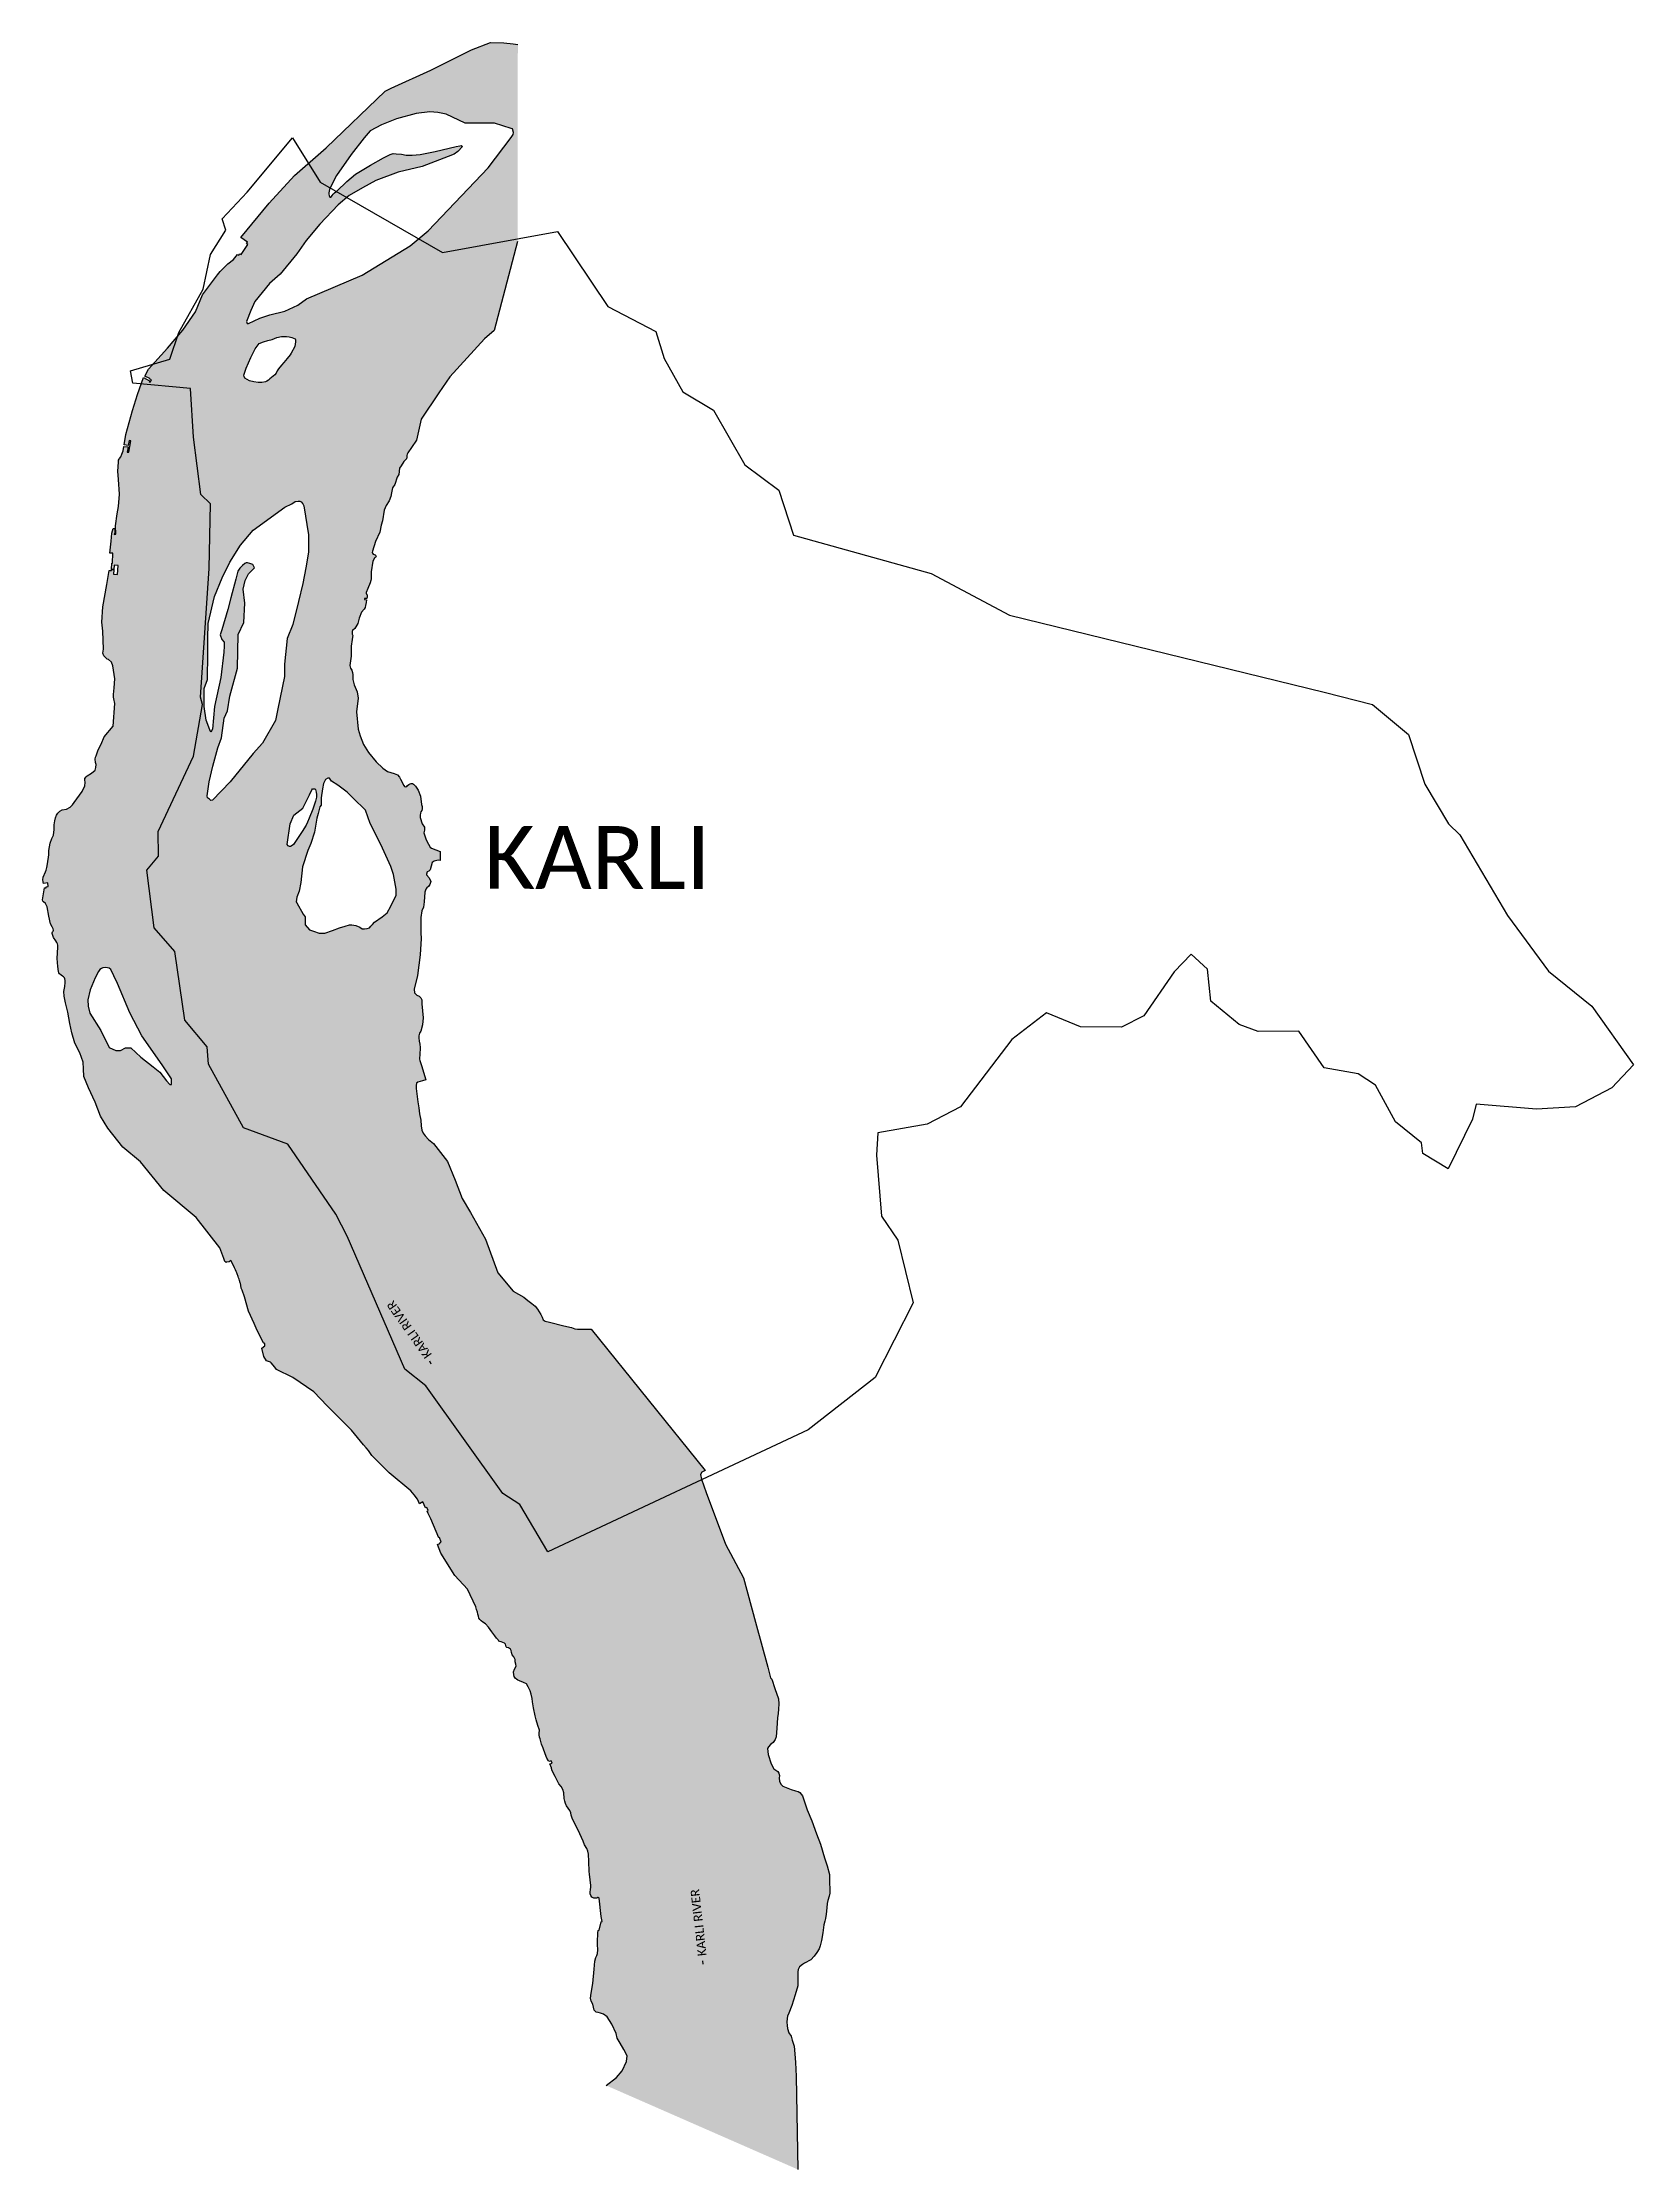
# Model space of a CAD drawing. Header units: metres. Extents: x 338404 to 342042, y 1765843 to 1770706.
import ezdxf

# ---------------------------------------------------------------- set-up
doc = ezdxf.new("R2010")
doc.units = ezdxf.units.M
doc.header["$MEASUREMENT"] = 0
for name, color, linetype in [('ARROW', 7, 'Continuous'), ('ddddd', 7, 'Continuous'), ('RIVER', 4, 'Continuous'), ('RIVER TEXT', 7, 'Continuous'), ('village', 3, 'Continuous')]:
    doc.layers.add(name, color=color, linetype=linetype)
doc.styles.get("Standard").update_dxf_attribs({"font": 'simplex.shx'})
doc.dimstyles.get("Standard").update_dxf_attribs({"dimtxt": 0.18, "dimasz": 0.18, "dimexe": 0.18, "dimexo": 0.0625, "dimgap": 0.09, "dimtad": 0, "dimtih": 1, "dimtoh": 1, "dimdec": 4, "dimzin": 0, "dimdsep": 46, "dimtxsty": 'Standard', "dimcen": 0.09, "dimadec": 0, "dimazin": 0, "dimtfac": 1, "dimtdec": 4, "dimtofl": 0, "dimtmove": 0, "dimatfit": 3, "dimfxl": 1, "dimtolj": 1, "dimtzin": 0, "dimarcsym": 0})

msp = doc.modelspace()

# ---------------------------------------------------------------- texts
at = {"layer": 'ddddd', "insert": (339414, 1768914.8), "char_height": 143.7, "attachment_point": 1, "rotation": 359.9793}
msp.add_mtext_dynamic_manual_height_columns('{\\fCalibri|b0|i0|c0|p34;KARLI}', width=1418, gutter_width=718.5, heights=[0], dxfattribs=at)
at = {"layer": 'RIVER TEXT', "char_height": 20, "attachment_point": 1}
for insert, rotation in [((339328.6, 1767624.5), 125.3561), ((339912.6, 1766244.3), 96.4563)]:
    msp.add_mtext_dynamic_manual_height_columns('\\pxqc;{\\fCalibri|b0|i0|c0|p34;KARLI RIVER }', width=325.832, gutter_width=1, heights=[0], dxfattribs=dict(at, insert=insert, rotation=rotation))

# ---------------------------------------------------------------- hatches: boundary and pattern name
at = {"layer": 'RIVER'}
h = msp.add_hatch(dxfattribs=at)
h.set_pattern_fill('DASH', color=256, scale=40)
h.paths.add_polyline_path([(339258.7, 1768314.8), (339258.4, 1768321.4), (339259.6, 1768326.5), (339262.7, 1768329), (339273.4, 1768332.1), (339280.8, 1768334.3), (339270.5, 1768367.2), (339266.9, 1768378.3), (339266.5, 1768381.4), (339267.4, 1768405.8), (339267.4, 1768408.4), (339267, 1768416.1), (339265.1, 1768422.7), (339264.7, 1768430.3), (339264.4, 1768435), (339266.5, 1768441), (339269, 1768445.7), (339273.2, 1768459.9), (339274.9, 1768476.4), (339271.8, 1768508.1), (339271.7, 1768517.1), (339269.4, 1768521.5), (339265.1, 1768525.6), (339259.9, 1768528.2), (339254.7, 1768533), (339254.1, 1768541.4), (339261.4, 1768572.8), (339267.5, 1768620), (339269.7, 1768657.2), (339269, 1768670.8), (339269, 1768705.5), (339271.4, 1768720.5), (339275.1, 1768729.1), (339277, 1768741.1), (339278.5, 1768763.2), (339280.5, 1768770.5), (339283.2, 1768773.7), (339286.5, 1768776.4), (339289.9, 1768781.3), (339292.3, 1768788.2), (339288.6, 1768796), (339282.1, 1768802.9), (339282.1, 1768804.8), (339283.9, 1768809.7), (339287.5, 1768811.8), (339290.5, 1768814.6), (339294.9, 1768831.2), (339299.8, 1768834.2), (339305.6, 1768836.1), (339309.5, 1768836.4), (339313.6, 1768835.8), (339313.7, 1768856.8), (339293.9, 1768863.8), (339290.3, 1768866), (339286.7, 1768873.2), (339281.7, 1768883), (339278.2, 1768892.4), (339276.4, 1768899.3), (339277.9, 1768905.5), (339277.3, 1768911.7), (339272.1, 1768919.8), (339267.9, 1768934.1), (339267.6, 1768939.7), (339268.5, 1768946.2), (339271.8, 1768950), (339272.3, 1768954.2), (339272.2, 1768959.1), (339270.9, 1768963.8), (339268.4, 1768983.2), (339263.1, 1768996.9), (339256.7, 1769005.7), (339255.1, 1769008.3), (339252.8, 1769010.2), (339250.3, 1769011.7), (339247.5, 1769011.7), (339245, 1769011.5), (339241.7, 1769009.7), (339238.5, 1769007.2), (339236.9, 1769004.7), (339234.7, 1769004.5), (339232.1, 1769005.4), (339230.4, 1769007), (339222.7, 1769021.7), (339220.4, 1769026.7), (339215.8, 1769031.5), (339208.3, 1769034.4), (339193.4, 1769039.5), (339182.2, 1769047.2), (339167, 1769061.7), (339149.5, 1769082.8), (339138.1, 1769101), (339130.7, 1769120.9), (339125.9, 1769136.3), (339122.5, 1769175.9), (339126, 1769207.3), (339123.9, 1769221.8), (339116.9, 1769237.8), (339113.5, 1769250), (339113.5, 1769260.3), (339112.7, 1769265.6), (339111.4, 1769270.7), (339108.5, 1769276), (339107, 1769282), (339110, 1769302.8), (339109.8, 1769326.3), (339112.4, 1769341.1), (339113.3, 1769346.2), (339113.5, 1769350.3), (339112.5, 1769353.3), (339111.9, 1769358.8), (339113.2, 1769361.6), (339118.5, 1769366.4), (339125.1, 1769378.1), (339128.2, 1769389.8), (339133.5, 1769404), (339139.4, 1769410.3), (339142, 1769414.3), (339142.5, 1769418.9), (339144.3, 1769425.7), (339144.9, 1769431.9), (339140.5, 1769432.5), (339140.8, 1769435.2), (339145.8, 1769434.7), (339146.8, 1769437.9), (339146.9, 1769441.7), (339146.2, 1769443.6), (339143.9, 1769446), (339144.5, 1769448.7), (339148.2, 1769458), (339153.1, 1769470.8), (339155.1, 1769475.8), (339155.6, 1769479.6), (339155.4, 1769483.3), (339155.4, 1769496.2), (339159.6, 1769520), (339163.6, 1769527.1), (339165.7, 1769528.5), (339166.5, 1769530.2), (339166.9, 1769531.7), (339166.6, 1769533.4), (339165.1, 1769534.9), (339160.9, 1769535.5), (339158.2, 1769539.4), (339158.7, 1769543.4), (339165.7, 1769565.2), (339175.8, 1769586.9), (339178.9, 1769602.6), (339181.5, 1769612.3), (339185.3, 1769636.6), (339189.9, 1769647.7), (339196.9, 1769658.5), (339200.7, 1769668), (339202.4, 1769676.7), (339204.3, 1769687.6), (339209.5, 1769695.8), (339215.1, 1769712), (339218.6, 1769718.6), (339220.8, 1769733.2), (339224.1, 1769738.4), (339230.6, 1769748.2), (339234.2, 1769751.7), (339236.4, 1769754), (339237.2, 1769757.9), (339237.2, 1769764.3), (339239.5, 1769767.7), (339247.8, 1769780.1), (339259.4, 1769796.6), (339270.2, 1769844.7), (339310.7, 1769905.2), (339335.6, 1769942.1), (339414.6, 1770028.9), (339436.6, 1770047.4), (339490.4, 1770251), (339491.1, 1770701.6), (339480.2, 1770703.1), (339458.9, 1770705.4), (339428.7, 1770706.2), (339385, 1770689.3), (339292, 1770643.3), (339201.2, 1770601.7), (339188, 1770595), (339052.4, 1770465.6), (338980.6, 1770402.5), (338922.6, 1770339.2), (338857.5, 1770260.6), (338872.8, 1770249.4), (338870.8, 1770246.3), (338873.6, 1770244), (338858.5, 1770221.3), (338855, 1770223.3), (338853.2, 1770220), (338849.9, 1770221.8), (338841.1, 1770210), (338827.7, 1770200), (338817.9, 1770190.3), (338810.6, 1770182.9), (338804.2, 1770174.9), (338770.1, 1770129.5), (338754.2, 1770090.2), (338725.2, 1770048.7), (338689.8, 1770007.2), (338646.7, 1769959), (338638.3, 1769943.6), (338649.3, 1769937.9), (338649, 1769937.2), (338653.1, 1769935), (338650.4, 1769929.8), (338648.2, 1769930.9), (338649, 1769932.9), (338635.3, 1769940.3), (338621.1, 1769901.6), (338609.5, 1769864.6), (338594.6, 1769809.6), (338590.6, 1769786.3), (338600.2, 1769785.1), (338602.2, 1769796.4), (338605.8, 1769795.8), (338601.6, 1769769.7), (338598, 1769769.9), (338598.5, 1769773.6), (338599.7, 1769781.6), (338589.9, 1769782.7), (338588.3, 1769772.4), (338585.7, 1769764.9), (338583.2, 1769758.7), (338580.4, 1769754.7), (338579.1, 1769753.2), (338578, 1769751.2), (338577.7, 1769749.1), (338577.7, 1769746.8), (338576, 1769725.8), (338577.8, 1769707), (338579.8, 1769673.4), (338577.8, 1769645.5), (338575, 1769628.5), (338570.8, 1769601.3), (338571.4, 1769581.7), (338568.2, 1769581.4), (338568, 1769583), (338569.6, 1769583.2), (338569.4, 1769595), (338565.9, 1769594.9), (338562.8, 1769584.1), (338560.9, 1769566.4), (338558.4, 1769538.8), (338564.7, 1769538.7), (338564.1, 1769516.1), (338562.4, 1769516.1), (338562, 1769501.9), (338567.2, 1769501.4), (338568, 1769511.4), (338576.9, 1769510.7), (338575.3, 1769489.6), (338566.2, 1769490.4), (338567, 1769500.6), (338561.7, 1769501), (338561.6, 1769499.2), (338556.8, 1769499.2), (338551.4, 1769467), (338542.4, 1769415.8), (338539.6, 1769380.8), (338542, 1769360.6), (338543.5, 1769319), (338542.2, 1769310.1), (338544, 1769303.9), (338550.4, 1769297.6), (338552.1, 1769296.4), (338554.9, 1769295.2), (338561.6, 1769289.2), (338564.9, 1769281.2), (338569.7, 1769250.9), (338567.8, 1769230.7), (338566.1, 1769215.6), (338566.1, 1769209.2), (338567, 1769205.7), (338569.4, 1769194.6), (338565.3, 1769142.8), (338545.3, 1769118.8), (338538.3, 1769101.8), (338531.4, 1769088.9), (338526.7, 1769074.9), (338525.5, 1769072.2), (338524.3, 1769067.3), (338525.2, 1769059.9), (338527, 1769055), (338526.4, 1769048.5), (338524.5, 1769042.6), (338516, 1769035.9), (338506, 1769029.4), (338503.6, 1769027.5), (338501.1, 1769023.5), (338500.6, 1769020.2), (338501.4, 1769014.3), (338500.8, 1769006.8), (338494.6, 1768993.8), (338476.6, 1768968.3), (338472.9, 1768963.2), (338467, 1768957.8), (338459, 1768953), (338449, 1768951.4), (338443.8, 1768948.4), (338439.2, 1768943.8), (338436.1, 1768939.6), (338433.5, 1768933.3), (338431.9, 1768926.5), (338430.9, 1768917.2), (338430.9, 1768906.4), (338429, 1768893.4), (338425.5, 1768886.2), (338421.9, 1768875.7), (338418.9, 1768858.5), (338418.9, 1768848.6), (338415.7, 1768828.3), (338414.3, 1768819.6), (338412.8, 1768814.1), (338410.9, 1768810.1), (338405.9, 1768798), (338404.6, 1768791.6), (338405.5, 1768787.3), (338406.3, 1768783.5), (338416.3, 1768784.5), (338417.1, 1768776.1), (338412.6, 1768775.8), (338412.8, 1768773.2), (338408.8, 1768773), (338408.2, 1768768.4), (338406.1, 1768759.3), (338404.1, 1768745.9), (338405, 1768743.2), (338406.6, 1768741.1), (338410.6, 1768737.5), (338414.5, 1768730), (338418.8, 1768708.4), (338422.4, 1768691.2), (338426.1, 1768684.5), (338428.1, 1768679.6), (338429.3, 1768676.4), (338428.3, 1768674.3), (338427, 1768672.7), (338426.4, 1768670.8), (338426.3, 1768668.6), (338429.1, 1768659.5), (338434.3, 1768652.3), (338436.8, 1768648.3), (338438.7, 1768645.6), (338439.2, 1768642), (338439.1, 1768637.3), (338437.6, 1768611.5), (338439.1, 1768593.7), (338440.8, 1768582.3), (338441.5, 1768578.8), (338443.2, 1768576.4), (338446.4, 1768574), (338450, 1768571.2), (338454, 1768568.3), (338455, 1768564.9), (338455.7, 1768561.7), (338455.6, 1768557), (338454.9, 1768547.4), (338453.1, 1768536.1), (338453.6, 1768525.9), (338456.3, 1768510.1), (338461.9, 1768488.7), (338466.2, 1768463.2), (338471.1, 1768441.6), (338478.2, 1768418.3), (338489.4, 1768395.9), (338497.2, 1768374.9), (338497.5, 1768359.8), (338498.4, 1768341.9), (338509.6, 1768316), (338524.6, 1768283.4), (338536.9, 1768251), (338553.2, 1768223.6), (338587.6, 1768180.7), (338627.9, 1768146.5), (338681.3, 1768081.2), (338755.1, 1768019.6), (338809.4, 1767950.2), (338818.4, 1767925.6), (338821.2, 1767918.7), (338823, 1767917.2), (338824.1, 1767917), (338825.1, 1767917.2), (338830.6, 1767918.5), (338834.7, 1767921), (338840.7, 1767910), (338843.4, 1767904.4), (338845.4, 1767900.2), (338847.1, 1767896), (338848.1, 1767893.2), (338849.1, 1767890.7), (338851.4, 1767884.6), (338853.5, 1767878.9), (338854.6, 1767875.3), (338856.1, 1767870.5), (338856.6, 1767868.3), (338857.4, 1767864.7), (338858.7, 1767857.8), (338859.6, 1767854.8), (338860.3, 1767853.2), (338866.3, 1767837.8), (338874.9, 1767805.5), (338888.1, 1767776.8), (338893, 1767766.6), (338905.3, 1767739.9), (338909.1, 1767733.3), (338912.4, 1767730.7), (338912.6, 1767726.4), (338905.6, 1767720.8), (338910.1, 1767701.8), (338916.5, 1767691.7), (338924.5, 1767689.1), (338927.2, 1767687.2), (338935.7, 1767677.5), (338939.2, 1767671.7), (338976.7, 1767653.4), (339024.8, 1767621.1), (339055, 1767589.1), (339110.9, 1767533.5), (339139.7, 1767498.2), (339144, 1767493.1), (339149.5, 1767486.9), (339157.4, 1767475.7), (339196.5, 1767435.8), (339246.3, 1767394.9), (339253.8, 1767385.7), (339261.4, 1767375.4), (339266.1, 1767365.2), (339273.8, 1767369.2), (339280, 1767355.7), (339282.8, 1767356.8), (339286, 1767349.7), (339283.5, 1767348.3), (339286.3, 1767342.7), (339291.8, 1767330.5), (339310.7, 1767287.1), (339311.9, 1767287.5), (339315.8, 1767276.8), (339312.5, 1767275.6), (339313, 1767273.9), (339307.5, 1767272.1), (339315.3, 1767252.3), (339346.7, 1767200.7), (339376, 1767169.6), (339394.8, 1767129.6), (339396.8, 1767123.2), (339398.5, 1767116.9), (339399.7, 1767112.6), (339400.8, 1767107.9), (339402.2, 1767103.5), (339404.5, 1767100), (339407.3, 1767097.1), (339410.9, 1767094.5), (339417.5, 1767090.2), (339424.3, 1767082.8), (339431.4, 1767071.9), (339438.4, 1767062.7), (339442.3, 1767058), (339445.9, 1767053.9), (339447.8, 1767051.1), (339450.1, 1767050), (339452.9, 1767049.5), (339456.7, 1767047.9), (339460.9, 1767046.5), (339462.6, 1767043.8), (339463.6, 1767040.6), (339464.2, 1767037.9), (339466.2, 1767036.7), (339471.7, 1767034.6), (339474.3, 1767032.3), (339475.7, 1767029.7), (339476.3, 1767025.1), (339478.2, 1767019.5), (339481.8, 1767014.7), (339484.7, 1767009.2), (339485.1, 1767003.9), (339486.2, 1766998.1), (339487, 1766993.8), (339483.8, 1766987.1), (339481.4, 1766980.7), (339481.6, 1766973.8), (339482.5, 1766969.8), (339485.6, 1766965.8), (339488.4, 1766963.7), (339491.3, 1766961.8), (339495.2, 1766959.8), (339504.1, 1766956.1), (339510.8, 1766952.9), (339514.6, 1766946.2), (339518.9, 1766937.3), (339521.9, 1766929.5), (339523.8, 1766919.7), (339524.9, 1766912.1), (339527, 1766898.3), (339530.7, 1766880.4), (339533, 1766871), (339537, 1766857.7), (339540.9, 1766846), (339539.7, 1766842), (339539.5, 1766836.8), (339540.3, 1766831), (339542.2, 1766827.5), (339545.3, 1766815.3), (339549.1, 1766806.1), (339553.3, 1766793.5), (339557.5, 1766783.5), (339562.6, 1766775.5), (339567.3, 1766777.4), (339569.6, 1766772), (339567.2, 1766771.2), (339564.5, 1766770.2), (339568.1, 1766761.1), (339568.1, 1766759.6), (339569.5, 1766754.6), (339576.4, 1766741.5), (339585.2, 1766724.7), (339590.3, 1766718.2), (339593.6, 1766711.5), (339595.9, 1766703.9), (339597.4, 1766690.7), (339598.3, 1766685.2), (339599.9, 1766679.8), (339602.3, 1766674.5), (339605.8, 1766669.1), (339610, 1766663.7), (339612.4, 1766658.3), (339613, 1766653.2), (339615.2, 1766645.9), (339622.1, 1766631.9), (339628.7, 1766618.8), (339640.4, 1766593.4), (339643.9, 1766584.9), (339649.1, 1766576.9), (339651.5, 1766570.8), (339652.7, 1766563.5), (339653.7, 1766546.7), (339654.3, 1766524.4), (339655.1, 1766517.8), (339658, 1766491.9), (339657.8, 1766487.6), (339656.9, 1766483.7), (339656.2, 1766476), (339656.2, 1766473), (339657.7, 1766469.2), (339660.6, 1766465.7), (339664.8, 1766463.3), (339671.6, 1766463.1), (339673, 1766464.7), (339675.5, 1766464.7), (339676.8, 1766463.3), (339681.5, 1766421.2), (339683.9, 1766409.7), (339682, 1766408.7), (339677.2, 1766390.2), (339674.5, 1766389.4), (339674.1, 1766383.8), (339673.3, 1766362.2), (339673.6, 1766357.3), (339674.3, 1766344.9), (339673.4, 1766337), (339671.5, 1766331.8), (339669.5, 1766327.4), (339667, 1766319.3), (339665.3, 1766301.1), (339662.6, 1766268.1), (339658.7, 1766245.8), (339657.1, 1766234.6), (339658.6, 1766227.9), (339662.2, 1766220.9), (339665.9, 1766207.3), (339670.3, 1766202.6), (339674.5, 1766201.4), (339679.9, 1766200.4), (339687, 1766197.6), (339695.3, 1766191.8), (339706.4, 1766174.8), (339715.8, 1766153.6), (339718.5, 1766143.3), (339724.9, 1766131.6), (339733.8, 1766117.3), (339740.9, 1766102.5), (339739.8, 1766090), (339729.5, 1766068.3), (339716.7, 1766053.2), (339692.8, 1766035), (340131.5, 1765842.8), (340127.9, 1766055.4), (340126.5, 1766072.2), (340125.9, 1766087.3), (340124.2, 1766106.9), (340122.8, 1766124.6), (340118.3, 1766138.6), (340116.2, 1766147.9), (340111.1, 1766155.4), (340107.5, 1766165.5), (340107, 1766171.7), (340106.5, 1766179.5), (340106.8, 1766188.1), (340107.5, 1766193.1), (340111, 1766199.9), (340117.8, 1766217.5), (340125.4, 1766242.3), (340131.7, 1766262.6), (340131.6, 1766278.4), (340131.1, 1766294.9), (340131.9, 1766300.3), (340135.5, 1766306), (340142.3, 1766311.4), (340146.7, 1766314.9), (340161.3, 1766322.4), (340168.9, 1766330.3), (340175.1, 1766338.7), (340180.3, 1766347.3), (340182.3, 1766354.3), (340185.5, 1766366.5), (340188.9, 1766384), (340190.6, 1766402.4), (340192.9, 1766410.7), (340194.7, 1766416.9), (340196.1, 1766426.4), (340197.4, 1766441.1), (340198.1, 1766451), (340199.7, 1766458.2), (340202.9, 1766467.5), (340204.3, 1766474.9), (340204.7, 1766485.4), (340204.1, 1766497.3), (340203.5, 1766517.5), (340198.6, 1766537.2), (340192.5, 1766555.7), (340183.4, 1766586.3), (340174.4, 1766610.2), (340163.7, 1766640), (340152.7, 1766665.5), (340146.8, 1766683.3), (340142, 1766697.5), (340136, 1766704.9), (340132.1, 1766706.8), (340125.7, 1766708.5), (340115.8, 1766711.9), (340108.3, 1766714.3), (340096.9, 1766719.5), (340092.3, 1766724.2), (340089.6, 1766730.9), (340089, 1766737.5), (340089.3, 1766743.4), (340087.9, 1766749.2), (340085.5, 1766753), (340080.7, 1766755.8), (340076.2, 1766758.9), (340070.5, 1766770.5), (340063.6, 1766791.5), (340062.3, 1766805), (340064.4, 1766808.9), (340069.2, 1766814.6), (340075.3, 1766819.1), (340079.8, 1766825.7), (340081.7, 1766832.2), (340083, 1766851.7), (340084.8, 1766875.3), (340086.1, 1766885.4), (340087, 1766895.6), (340087.8, 1766907.4), (340086.8, 1766918.8), (340079.1, 1766942.9), (340072.1, 1766964.2), (340068.5, 1766966.6), (340062.9, 1766991.3), (340034.4, 1767093.9), (340007.3, 1767195.5), (339966.1, 1767272.6), (339921.9, 1767390.7), (339911.2, 1767421.6), (339909.1, 1767431.8), (339912, 1767437), (339919.2, 1767441.3), (339659.1, 1767764.2), (339627.4, 1767764.5), (339621.4, 1767765.3), (339617.6, 1767766.7), (339614.1, 1767767.8), (339596.4, 1767771.8), (339563.6, 1767780.5), (339553.6, 1767782.7), (339549.2, 1767785.3), (339546.8, 1767791.3), (339544, 1767797.6), (339536, 1767810.3), (339530.5, 1767816.8), (339523.4, 1767823), (339513.9, 1767830), (339504.7, 1767837.7), (339480.7, 1767851.1), (339445.7, 1767892.8), (339417.2, 1767970.3), (339383.2, 1768030.9), (339363.4, 1768063.3), (339347.9, 1768104.7), (339329.9, 1768147.7), (339298.3, 1768188.6), (339286.8, 1768197.7), (339279.2, 1768206.4), (339274.9, 1768212), (339271.8, 1768219.1), (339270.3, 1768229), (339268.9, 1768242), (339266.1, 1768256.4), (339264.9, 1768270.4), (339262.7, 1768283.8)])
h.paths.add_polyline_path([(339050, 1768669.8), (339036.4, 1768669.8), (339023.7, 1768674.3), (339015, 1768677.3), (339004.7, 1768688.5), (339004.7, 1768706.8), (339000.1, 1768713), (338985.8, 1768739.2), (338984.4, 1768741.6), (338985.8, 1768752.2), (338990.8, 1768765.9), (338994.8, 1768785.9), (338998.9, 1768821.7), (339010.8, 1768858.8), (339017.9, 1768874.9), (339026, 1768900.5), (339031.2, 1768932.7), (339034.3, 1768943.6), (339038.6, 1768958.6), (339041.1, 1768962.7), (339041.1, 1768967.7), (339041.1, 1768979.5), (339044.4, 1768999.7), (339046.9, 1769011.7), (339051.2, 1769021.3), (339056.3, 1769024), (339060.4, 1769024), (339064.6, 1769017.3), (339079.3, 1769008.4), (339100.5, 1768991.9), (339114.3, 1768978), (339142.7, 1768950.8), (339153.1, 1768920.8), (339178, 1768872.7), (339200.9, 1768822.3), (339206.5, 1768803.9), (339213, 1768770.5), (339213, 1768756.1), (339208, 1768747.1), (339200.7, 1768731.7), (339192.1, 1768716.4), (339180.5, 1768707.1), (339163.5, 1768695.1), (339158.9, 1768689.5), (339155.1, 1768685.6), (339151.7, 1768682.1), (339146.4, 1768680.5), (339140.5, 1768679.4), (339135.4, 1768679.4), (339129.7, 1768683.5), (339120.8, 1768686.9), (339111.1, 1768689), (339105.8, 1768689), (339095.9, 1768685.7), (339083.6, 1768681.6), (339066.9, 1768675.8)], flags=16)
h.paths.add_polyline_path([(338698.8, 1768323.9), (338695.2, 1768323.9), (338687.7, 1768332.1), (338672.2, 1768351.8), (338656.8, 1768364.2), (338628.6, 1768385.9), (338605.9, 1768407.6), (338593.6, 1768407.6), (338582.3, 1768401.4), (338571.4, 1768401.4), (338556.4, 1768408.6), (338537.1, 1768446.9), (338512.1, 1768486.5), (338508.3, 1768502.9), (338507.4, 1768516.9), (338512.8, 1768540.3), (338524.4, 1768567.5), (338531.8, 1768581.8), (338535.4, 1768586.6), (338538.7, 1768588.8), (338541.9, 1768590.1), (338548.2, 1768591.2), (338552.6, 1768590.8), (338556.9, 1768589.7), (338560, 1768586.9), (338567.3, 1768572.2), (338575.7, 1768554.3), (338603.7, 1768487.4), (338631.3, 1768434.6), (338677.4, 1768368.3), (338698.8, 1768336.4)], flags=16)
h.paths.add_polyline_path([(338971.2, 1768868.1), (338968.7, 1768867.7), (338965.8, 1768869.5), (338963.9, 1768872.5), (338970.1, 1768919.9), (338978.9, 1768939.6), (338999.2, 1768955.4), (339007.8, 1768972.4), (339014.4, 1768985.7), (339019.8, 1768997.1), (339021.7, 1768999.9), (339026.5, 1769000), (339028.7, 1768998.1), (339030, 1768992.4), (339030.4, 1768986.5), (339030.3, 1768980.4), (339028.7, 1768971.4), (339022.5, 1768953.6), (339014, 1768932.7), (339010.2, 1768923.3), (339006.7, 1768916.5), (338997.9, 1768902.5), (338978.3, 1768872.7), (338974.9, 1768869.8)], flags=16)
h.paths.add_polyline_path([(338793.2, 1768973.9), (338789, 1768973.2), (338785.7, 1768975.9), (338781.7, 1768979.2), (338780.3, 1768984), (338785.4, 1769016.1), (338793.6, 1769051.6), (338805.4, 1769093.4), (338813.1, 1769116.7), (338819.4, 1769161.2), (338827.2, 1769177.7), (338832.4, 1769211.6), (338850, 1769275.3), (338851.3, 1769352.3), (338864.1, 1769380.3), (338866.9, 1769424.4), (338863, 1769456.5), (338867.4, 1769475.9), (338875, 1769491.4), (338888.6, 1769505), (338884.7, 1769513), (338877.9, 1769515.2), (338872.6, 1769516.3), (338869.5, 1769516.5), (338866.4, 1769515.2), (338861.1, 1769510.5), (338855.2, 1769504.1), (338850.4, 1769497.2), (338846.4, 1769479.1), (338835, 1769436.3), (338827.7, 1769409.5), (338814.2, 1769363.2), (338810.5, 1769351.8), (338814.2, 1769341.5), (338819.7, 1769334.8), (338819.7, 1769326), (338819, 1769312.5), (338811.6, 1769254.2), (338797.1, 1769188.3), (338792.8, 1769135.9), (338789.1, 1769129.4), (338786.7, 1769134.4), (338778.6, 1769156.4), (338773.6, 1769187.7), (338773.6, 1769202.5), (338773.8, 1769229.3), (338781.7, 1769250), (338781.7, 1769263.8), (338782.3, 1769295.4), (338782.3, 1769343.5), (338783.2, 1769377.8), (338797.6, 1769439.2), (338814.9, 1769482), (338832.4, 1769518), (338857.1, 1769556.9), (338886.1, 1769591.1), (338958.4, 1769644.1), (338974.4, 1769651.5), (338981.9, 1769656.4), (338988.6, 1769657.8), (338992.4, 1769657.4), (338995.8, 1769655.9), (338999.7, 1769651.7), (339001.9, 1769646.8), (339012.6, 1769580.8), (339012.6, 1769541.1), (339006.3, 1769505.4), (338999.2, 1769469), (338989.5, 1769427.8), (338976.8, 1769375.7), (338963.9, 1769343.3), (338957.2, 1769285), (338957.2, 1769256.5), (338942.5, 1769182.8), (338937, 1769155.6), (338906.8, 1769104.4), (338885.8, 1769080.3), (338833.5, 1769016.1)], flags=16)
h.paths.add_polyline_path([(338905.4, 1769929.1), (338897, 1769929.1), (338887, 1769930.3), (338877.4, 1769932.7), (338866.7, 1769939), (338864.9, 1769942.5), (338864.4, 1769945.9), (338869.5, 1769961.3), (338880.4, 1769985.7), (338890.2, 1770006.1), (338899.6, 1770017.8), (338909.3, 1770021.8), (338919.6, 1770025), (338929.5, 1770027.3), (338939.7, 1770031.4), (338950.9, 1770034), (338962.1, 1770034), (338968.3, 1770033.3), (338974.1, 1770031.8), (338978.2, 1770030.3), (338981.7, 1770028.5), (338983, 1770026.3), (338983, 1770021.7), (338981.3, 1770011.1), (338973.1, 1769995.6), (338970.2, 1769992.3), (338963.2, 1769983.7), (338956.3, 1769974.5), (338950.6, 1769968.6), (338943.5, 1769959.7), (338941, 1769955.3), (338938.6, 1769950.1), (338935.2, 1769946.1), (338924.1, 1769936.9), (338920.7, 1769934.2), (338917.2, 1769931.5), (338914.2, 1769930.3)], flags=16)
h.paths.add_polyline_path([(338875.2, 1770064.1), (338872.4, 1770064.1), (338871.4, 1770065.8), (338870.4, 1770068.5), (338880.8, 1770093.4), (338889.6, 1770114.2), (338923.4, 1770155.5), (338947.3, 1770176.3), (338985.9, 1770222.7), (339007.4, 1770253.6), (339038.5, 1770290.9), (339080.3, 1770335.4), (339105.4, 1770356.7), (339136, 1770373.8), (339166.2, 1770390.8), (339217.4, 1770410), (339272, 1770422.5), (339331.7, 1770445.6), (339345.5, 1770450.6), (339353.8, 1770457.3), (339364.3, 1770468.8), (339361.3, 1770470.6), (339358.1, 1770470.3), (339350.3, 1770468.4), (339301.7, 1770456.7), (339267.8, 1770449.8), (339249.3, 1770448.3), (339236, 1770448.9), (339225, 1770451.1), (339213.2, 1770451.8), (339206, 1770452.7), (339198.8, 1770450.4), (339183.5, 1770442.3), (339154.3, 1770425.5), (339119.5, 1770405.5), (339100.1, 1770388.4), (339076.8, 1770366.4), (339071.6, 1770362.4), (339069.1, 1770359.7), (339066.2, 1770356.4), (339064.6, 1770353.9), (339062.2, 1770351.8), (339060.2, 1770354.1), (339059.3, 1770356.5), (339058.9, 1770359.2), (339058.6, 1770362.6), (339060.4, 1770369.8), (339065.8, 1770381.9), (339076.7, 1770402.2), (339110.2, 1770450.3), (339139.7, 1770487.9), (339153.6, 1770504.5), (339179.1, 1770517.8), (339213.5, 1770531.5), (339258.9, 1770544), (339290.1, 1770547.5), (339308.2, 1770545.9), (339326.8, 1770542.3), (339370.6, 1770521.8), (339437.7, 1770521.8), (339476.1, 1770509.9), (339479.2, 1770508.6), (339481.5, 1770500.6), (339480.7, 1770496.1), (339476, 1770488.9), (339423.4, 1770419.3), (339286.2, 1770275.3), (339244.9, 1770241), (339135.3, 1770174.4), (339007.6, 1770120.3), (338988.1, 1770105.6), (338958, 1770092.1), (338923.7, 1770083.8), (338901.2, 1770075.8)], flags=16)
h.paths.add_polyline_path([(339936.9, 1766327), (339918.3, 1766491.4), (339870.1, 1766485.9), (339888.7, 1766321.5)], flags=24)
h.paths.add_polyline_path([(339309.9, 1767708.7), (339214.2, 1767843.6), (339174.7, 1767815.5), (339270.4, 1767680.6)], flags=24)

# ---------------------------------------------------------------- linework, layer by layer
for points in [[(339692.8, 1766035), (339692.8, 1766035), (339716.7, 1766053.2), (339729.5, 1766068.3), (339739.8, 1766090), (339740.9, 1766102.5), (339733.8, 1766117.3), (339724.9, 1766131.6), (339718.5, 1766143.3), (339715.8, 1766153.6), (339706.4, 1766174.8), (339695.3, 1766191.8), (339687, 1766197.6), (339679.9, 1766200.4), (339674.5, 1766201.4), (339670.3, 1766202.6), (339665.9, 1766207.3), (339662.2, 1766220.9), (339658.6, 1766227.9), (339657.1, 1766234.6), (339658.7, 1766245.8), (339662.6, 1766268.1), (339665.3, 1766301.1), (339667, 1766319.3), (339669.5, 1766327.4), (339671.5, 1766331.8), (339673.4, 1766337), (339674.3, 1766344.9), (339673.6, 1766357.3), (339673.3, 1766362.2), (339674.1, 1766383.8), (339674.5, 1766389.4), (339677.2, 1766390.2), (339682, 1766408.7), (339683.9, 1766409.7), (339681.5, 1766421.2), (339676.8, 1766463.3), (339676, 1766464.2), (339674.9, 1766464.7), (339673.6, 1766464.7), (339672.6, 1766464.3), (339671.6, 1766463.1), (339664.8, 1766463.3), (339660.6, 1766465.7), (339657.7, 1766469.2), (339656.2, 1766473), (339656.2, 1766476), (339656.9, 1766483.7), (339657.8, 1766487.6), (339658, 1766491.9), (339655.1, 1766517.8), (339654.3, 1766524.4), (339653.7, 1766546.7), (339652.7, 1766563.5), (339651.5, 1766570.8), (339649.1, 1766576.9), (339643.9, 1766584.9), (339640.4, 1766593.4), (339628.7, 1766618.8), (339622.1, 1766631.9), (339615.2, 1766645.9), (339613, 1766653.2), (339612.4, 1766658.3), (339610, 1766663.7), (339605.8, 1766669.1), (339602.3, 1766674.5), (339599.9, 1766679.8), (339598.3, 1766685.2), (339597.4, 1766690.7), (339595.9, 1766703.9), (339593.6, 1766711.5), (339590.3, 1766718.2), (339585.2, 1766724.7), (339576.4, 1766741.5), (339569.5, 1766754.6), (339568.1, 1766759.6), (339568.1, 1766761.1), (339564.5, 1766770.2), (339567.2, 1766771.2), (339569.6, 1766772), (339567.3, 1766777.4), (339562.3, 1766775.4), (339561.4, 1766777.4), (339557.5, 1766783.5), (339553.3, 1766793.5), (339549.1, 1766806.1), (339545.3, 1766815.3), (339542.2, 1766827.5), (339540.3, 1766831), (339539.5, 1766836.8), (339539.7, 1766842), (339540.7, 1766845.4), (339540.6, 1766847), (339537, 1766857.7), (339533, 1766871), (339530.7, 1766880.4), (339527, 1766898.3), (339524.9, 1766912.1), (339523.8, 1766919.7), (339521.9, 1766929.5), (339518.9, 1766937.3), (339514.6, 1766946.2), (339510.8, 1766952.9), (339504.1, 1766956.1), (339495.2, 1766959.8), (339491.3, 1766961.8), (339488.4, 1766963.7), (339485.6, 1766965.8), (339482.5, 1766969.8), (339481.6, 1766973.8), (339481.4, 1766980.7), (339483.8, 1766987.1), (339487, 1766993.8), (339486.2, 1766998.1), (339485.1, 1767003.9), (339484.7, 1767009.2), (339481.8, 1767014.7), (339478.2, 1767019.5), (339476.3, 1767025.1), (339475.7, 1767029.7), (339474.3, 1767032.3), (339472.1, 1767034.3), (339469.8, 1767035.4), (339466.2, 1767036.7), (339464.2, 1767037.9), (339463.6, 1767040.6), (339462.6, 1767043.8), (339460.9, 1767046.5), (339456.7, 1767047.9), (339452.9, 1767049.5), (339450.1, 1767050), (339447.8, 1767051.1), (339445.9, 1767053.9), (339442.3, 1767058), (339438.4, 1767062.7), (339431.4, 1767071.9), (339424.3, 1767082.8), (339417.5, 1767090.2), (339410.9, 1767094.5), (339407.3, 1767097.1), (339404.5, 1767100), (339402.2, 1767103.5), (339400.8, 1767107.9), (339399.7, 1767112.6), (339398.5, 1767116.9), (339396.8, 1767123.2), (339394.8, 1767129.6), (339376, 1767169.6), (339346.7, 1767200.7), (339315.3, 1767252.3), (339307.5, 1767272.1), (339313, 1767273.9), (339312.5, 1767275.6), (339315.8, 1767276.8), (339311.9, 1767287.5), (339310.7, 1767287.1), (339291.8, 1767330.5), (339286.3, 1767342.7), (339283.5, 1767348.3), (339286, 1767349.7), (339282.8, 1767356.8), (339280, 1767355.7), (339273.8, 1767369.2), (339266.1, 1767365.2), (339261.4, 1767375.4), (339253.8, 1767385.7), (339246.3, 1767394.9), (339196.5, 1767435.8), (339157.4, 1767475.7), (339149.5, 1767486.9), (339144, 1767493.1), (339138.5, 1767499.6), (339138.2, 1767500), (339110.9, 1767533.5), (339055, 1767589.1), (339024.8, 1767621.1), (338976.7, 1767653.4), (338939.2, 1767671.7), (338935.7, 1767677.5), (338927.2, 1767687.2), (338925.2, 1767688.6), (338923.2, 1767689.5), (338916.5, 1767691.7), (338910.1, 1767701.8), (338905.6, 1767720.8), (338912.6, 1767726.4), (338912.4, 1767730.7), (338909.1, 1767733.3), (338905.3, 1767739.9), (338893, 1767766.6), (338888.1, 1767776.8), (338874.9, 1767805.5), (338866.3, 1767837.8), (338860.3, 1767853.2), (338859.6, 1767854.8), (338858.7, 1767857.8), (338857.4, 1767864.7), (338856.6, 1767868.3), (338856.1, 1767870.5), (338854.6, 1767875.3), (338853.6, 1767878.4), (338852.6, 1767881.3), (338851.4, 1767884.6), (338849.1, 1767890.7), (338848.1, 1767893.2), (338847.1, 1767896), (338845.4, 1767900.2), (338843.4, 1767904.4), (338840.7, 1767910), (338834.7, 1767921), (338830.6, 1767918.5), (338825.1, 1767917.2), (338824.1, 1767917), (338823, 1767917.2), (338821.2, 1767918.7), (338818.4, 1767925.6), (338809.4, 1767950.2), (338755.1, 1768019.6), (338681.3, 1768081.2), (338627.9, 1768146.5), (338587.6, 1768180.7), (338553.2, 1768223.6), (338536.9, 1768251), (338524.6, 1768283.4), (338509.6, 1768316), (338498.4, 1768341.9), (338497.5, 1768359.8), (338497.2, 1768374.9), (338489.4, 1768395.9), (338478.2, 1768418.3), (338471.1, 1768441.6), (338466.2, 1768463.2), (338461.9, 1768488.7), (338456.3, 1768510.1), (338453.6, 1768525.9), (338453.1, 1768536.1), (338454.9, 1768547.4), (338455.6, 1768557), (338455.7, 1768561.7), (338455, 1768564.9), (338454.2, 1768567.5), (338452.3, 1768569.6), (338450, 1768571.2), (338446.4, 1768574), (338443.2, 1768576.4), (338441.5, 1768578.8), (338440.8, 1768582.3), (338439.1, 1768593.7), (338437.6, 1768611.5), (338439.1, 1768637.3), (338439.2, 1768642), (338438.7, 1768645.6), (338436.8, 1768648.3), (338434.3, 1768652.3), (338429.1, 1768659.5), (338426.3, 1768668.6), (338426.4, 1768670.8), (338427, 1768672.7), (338428.3, 1768674.3), (338429.3, 1768676.4), (338428.1, 1768679.6), (338426.1, 1768684.5), (338422.4, 1768691.2), (338418.8, 1768708.4), (338414.5, 1768730), (338410.6, 1768737.5), (338406.6, 1768741.1), (338405, 1768743.2), (338404.1, 1768745.9), (338406.1, 1768759.3), (338408.2, 1768768.4), (338408.8, 1768773), (338412.8, 1768773.2), (338412.6, 1768775.8), (338417.1, 1768776.1), (338416.3, 1768784.5), (338406.3, 1768783.5), (338405.5, 1768787.3), (338404.6, 1768791.6), (338405.9, 1768798), (338410.9, 1768810.1), (338412.8, 1768814.1), (338414.3, 1768819.6), (338415.7, 1768828.3), (338418.9, 1768848.6), (338418.9, 1768858.5), (338421.9, 1768875.7), (338425.5, 1768886.2), (338429, 1768893.4), (338430.9, 1768906.4), (338430.9, 1768917.2), (338431.9, 1768926.5), (338433.5, 1768933.3), (338436.1, 1768939.6), (338439.2, 1768943.8), (338443.8, 1768948.4), (338449, 1768951.4), (338459, 1768953), (338467, 1768957.8), (338472.9, 1768963.2), (338476.6, 1768968.3), (338494.6, 1768993.8), (338500.8, 1769006.8), (338501.4, 1769014.3), (338500.6, 1769020.2), (338501.1, 1769023.5), (338503.6, 1769027.5), (338506, 1769029.4), (338516, 1769035.9), (338524.5, 1769042.6), (338526.4, 1769048.5), (338527, 1769055), (338525.2, 1769059.9), (338524.3, 1769067.3), (338525.5, 1769072.2), (338526.7, 1769074.9), (338531.4, 1769088.9), (338538.3, 1769101.8), (338545.3, 1769118.8), (338565.3, 1769142.8), (338569.4, 1769194.6), (338567, 1769205.7), (338566.1, 1769209.2), (338566.1, 1769215.6), (338567.8, 1769230.7), (338569.7, 1769250.9), (338564.9, 1769281.2), (338561.6, 1769289.2), (338554.9, 1769295.2), (338552.1, 1769296.4), (338550.4, 1769297.6), (338544, 1769303.9), (338542.2, 1769310.1), (338543.5, 1769319), (338542, 1769360.6), (338539.6, 1769380.8), (338542.4, 1769415.8), (338551.4, 1769467), (338556.8, 1769499.2), (338561.6, 1769499.2), (338561.7, 1769501), (338567, 1769500.6), (338566.2, 1769490.4), (338575.3, 1769489.6), (338576.9, 1769510.7), (338568, 1769511.4), (338567.2, 1769501.4), (338562, 1769501.9), (338562.4, 1769516.1), (338564.1, 1769516.1), (338564.7, 1769538.7), (338558.4, 1769538.8), (338560.9, 1769566.4), (338562.8, 1769584.1), (338565.9, 1769594.9), (338569.4, 1769595), (338569.6, 1769583.2), (338568, 1769583), (338568.2, 1769581.4), (338571.4, 1769581.7), (338570.8, 1769601.3), (338575, 1769628.5), (338577.8, 1769645.5), (338579.8, 1769673.4), (338577.8, 1769707), (338576, 1769725.8), (338577.7, 1769746.8), (338577.7, 1769749.1), (338578, 1769751.2), (338579.1, 1769753.2), (338580.4, 1769754.7), (338583.2, 1769758.7), (338585.7, 1769764.9), (338588.3, 1769772.4), (338589.9, 1769782.7), (338599.7, 1769781.6), (338598.5, 1769773.6), (338598, 1769769.9), (338601.6, 1769769.7), (338605.8, 1769795.8), (338602.2, 1769796.4), (338600.2, 1769785.1), (338590.6, 1769786.3), (338594.6, 1769809.6), (338609.5, 1769864.6), (338621.1, 1769901.6), (338635.3, 1769940.3), (338649, 1769932.9), (338648.2, 1769930.9), (338650.4, 1769929.8), (338653.1, 1769935), (338649, 1769937.2), (338649.3, 1769937.9), (338638.3, 1769943.6), (338646.7, 1769959), (338689.8, 1770007.2), (338725.2, 1770048.7), (338754.2, 1770090.2), (338770.1, 1770129.5), (338804.2, 1770174.9), (338810.6, 1770182.9), (338817.9, 1770190.3), (338827.7, 1770200), (338841.1, 1770210), (338849.9, 1770221.8), (338853.2, 1770220), (338855, 1770223.3), (338858.5, 1770221.3), (338873.6, 1770244), (338870.8, 1770246.3), (338872.8, 1770249.4), (338857.5, 1770260.6), (338922.6, 1770339.2), (338980.6, 1770402.5), (339052.4, 1770465.6), (339188, 1770595), (339201.2, 1770601.7), (339292, 1770643.3), (339385, 1770689.3), (339428.7, 1770706.2), (339458.9, 1770705.4), (339480.2, 1770703.1), (339491.1, 1770701.6)], [(339490.4, 1770251), (339436.6, 1770047.4), (339414.6, 1770028.9), (339335.6, 1769942.1), (339310.7, 1769905.2), (339270.2, 1769844.7), (339259.4, 1769796.6), (339247.8, 1769780.1), (339239.5, 1769767.7), (339237.9, 1769765.3), (339237.2, 1769762), (339237.2, 1769757.9), (339236.4, 1769754), (339234.2, 1769751.7), (339230.6, 1769748.2), (339224.1, 1769738.4), (339220.8, 1769733.2), (339218.6, 1769718.6), (339215.1, 1769712), (339209.5, 1769695.8), (339204.3, 1769687.6), (339202.4, 1769676.7), (339200.7, 1769668), (339196.9, 1769658.5), (339189.9, 1769647.7), (339185.3, 1769636.6), (339181.5, 1769612.3), (339178.9, 1769602.6), (339175.8, 1769586.9), (339165.7, 1769565.2), (339158.7, 1769543.4), (339158.3, 1769540.4), (339159, 1769538.3), (339160.6, 1769536), (339162.7, 1769535.2), (339165.1, 1769534.9), (339166.6, 1769533.4), (339166.9, 1769531.7), (339166.5, 1769530.2), (339165.7, 1769528.5), (339163.6, 1769527.1), (339159.6, 1769520), (339155.4, 1769496.2), (339155.4, 1769483.3), (339155.6, 1769479.6), (339155.1, 1769475.8), (339153.1, 1769470.8), (339148.2, 1769458), (339144.5, 1769448.7), (339144.1, 1769446.8), (339144.7, 1769445.1), (339146.2, 1769443.6), (339146.9, 1769441.7), (339146.8, 1769437.9), (339145.8, 1769434.7), (339140.8, 1769435.2), (339140.5, 1769432.5), (339144.9, 1769431.9), (339144.3, 1769425.7), (339142.5, 1769418.9), (339142, 1769414.3), (339139.4, 1769410.3), (339133.5, 1769404), (339128.2, 1769389.8), (339125.1, 1769378.1), (339118.5, 1769366.4), (339113.2, 1769361.6), (339112.1, 1769359.2), (339112.1, 1769356.6), (339112.5, 1769353.3), (339113.5, 1769350.3), (339113.3, 1769346.2), (339112.4, 1769341.1), (339109.8, 1769326.3), (339110, 1769302.8), (339107, 1769282), (339108.5, 1769276), (339111.4, 1769270.7), (339112.7, 1769265.6), (339113.5, 1769260.3), (339113.5, 1769250), (339116.9, 1769237.8), (339123.9, 1769221.8), (339126, 1769207.3), (339122.5, 1769175.9), (339125.9, 1769136.3), (339130.7, 1769120.9), (339138.1, 1769101), (339149.5, 1769082.8), (339167, 1769061.7), (339182.2, 1769047.2), (339193.4, 1769039.5), (339208.3, 1769034.4), (339215.8, 1769031.5), (339220.4, 1769026.7), (339222.7, 1769021.7), (339230.4, 1769007), (339232.1, 1769005.4), (339234.7, 1769004.5), (339236.2, 1769004.7), (339237.3, 1769005.3), (339238.5, 1769007.2), (339241.7, 1769009.7), (339245, 1769011.5), (339247.5, 1769011.7), (339250.3, 1769011.7), (339252.8, 1769010.2), (339255.1, 1769008.3), (339256.7, 1769005.7), (339263.1, 1768996.9), (339268.4, 1768983.2), (339270.9, 1768963.8), (339272.2, 1768959.1), (339272.3, 1768954.2), (339271.8, 1768950), (339269.4, 1768947.2), (339268.2, 1768943.8), (339267.6, 1768939.7), (339267.9, 1768934.1), (339272.1, 1768919.8), (339277.3, 1768911.7), (339277.9, 1768905.5), (339276.4, 1768899.3), (339278.2, 1768892.4), (339281.7, 1768883), (339286.7, 1768873.2), (339290.3, 1768866), (339293.9, 1768863.8), (339313.7, 1768856.8), (339313.6, 1768835.8), (339309.5, 1768836.4), (339305.6, 1768836.1), (339299.8, 1768834.2), (339294.9, 1768831.2), (339290.5, 1768814.6), (339287.5, 1768811.8), (339283.9, 1768809.7), (339282.1, 1768804.8), (339282.1, 1768802.9), (339288.6, 1768796), (339292.3, 1768788.2), (339289.9, 1768781.3), (339286.5, 1768776.4), (339283.2, 1768773.7), (339280.5, 1768770.5), (339278.5, 1768763.2), (339277, 1768741.1), (339275.1, 1768729.1), (339271.4, 1768720.5), (339269, 1768705.5), (339269, 1768670.8), (339269.7, 1768657.2), (339267.5, 1768620), (339261.4, 1768572.8), (339254.1, 1768541.4), (339254.7, 1768533), (339259.9, 1768528.2), (339265.1, 1768525.6), (339269.4, 1768521.5), (339271.7, 1768517.1), (339271.8, 1768508.1), (339274.9, 1768476.4), (339273.2, 1768459.9), (339269, 1768445.7), (339266.5, 1768441), (339264.4, 1768435), (339264.7, 1768430.3), (339265.1, 1768422.7), (339267, 1768416.1), (339267.4, 1768408.4), (339267.4, 1768405.8), (339266.5, 1768381.4), (339266.9, 1768378.3), (339270.5, 1768367.2), (339280.8, 1768334.3), (339273.4, 1768332.1), (339262.7, 1768329), (339259.6, 1768326.5), (339258.4, 1768321.4), (339258.7, 1768314.8), (339262.7, 1768283.8), (339264.9, 1768270.4), (339266.1, 1768256.4), (339268.9, 1768242), (339270.3, 1768229), (339271.8, 1768219.1), (339274.9, 1768212), (339279.2, 1768206.4), (339286.8, 1768197.7), (339298.3, 1768188.6), (339329.9, 1768147.7), (339347.9, 1768104.7), (339363.4, 1768063.3), (339383.2, 1768030.9), (339417.2, 1767970.3), (339445.7, 1767892.8), (339480.7, 1767851.1), (339504.7, 1767837.7), (339513.9, 1767830), (339523.4, 1767823), (339530.5, 1767816.8), (339536, 1767810.3), (339544, 1767797.6), (339546.8, 1767791.3), (339549.2, 1767785.3), (339553.6, 1767782.7), (339563.6, 1767780.5), (339596.4, 1767771.8), (339614.1, 1767767.8), (339617.6, 1767766.7), (339621.4, 1767765.3), (339627.4, 1767764.5), (339659.1, 1767764.2), (339919.2, 1767441.3), (339912, 1767437), (339909.1, 1767431.8), (339911.2, 1767421.6), (339921.9, 1767390.7), (339966.1, 1767272.6), (340007.3, 1767195.5), (340034.4, 1767093.9), (340062.9, 1766991.3), (340068.5, 1766966.6), (340072.1, 1766964.2), (340079.1, 1766942.9), (340086.8, 1766918.8), (340087.8, 1766907.4), (340087, 1766895.6), (340086.1, 1766885.4), (340084.8, 1766875.3), (340083, 1766851.7), (340081.7, 1766832.2), (340079.8, 1766825.7), (340075.3, 1766819.1), (340069.2, 1766814.6), (340064.4, 1766808.9), (340062.3, 1766805), (340063.6, 1766791.5), (340070.5, 1766770.5), (340076.2, 1766758.9), (340080.7, 1766755.8), (340085.5, 1766753), (340087.9, 1766749.2), (340089.3, 1766743.4), (340089, 1766737.5), (340089.6, 1766730.9), (340092.3, 1766724.2), (340096.9, 1766719.5), (340108.3, 1766714.3), (340115.8, 1766711.9), (340125.7, 1766708.5), (340132.1, 1766706.8), (340136, 1766704.9), (340142, 1766697.5), (340146.8, 1766683.3), (340152.7, 1766665.5), (340163.7, 1766640), (340174.4, 1766610.2), (340183.4, 1766586.3), (340192.5, 1766555.7), (340198.6, 1766537.2), (340203.5, 1766517.5), (340204.1, 1766497.3), (340204.7, 1766485.4), (340204.3, 1766474.9), (340202.9, 1766467.5), (340199.7, 1766458.2), (340198.1, 1766451), (340197.4, 1766441.1), (340196.1, 1766426.4), (340194.7, 1766416.9), (340192.9, 1766410.7), (340190.6, 1766402.4), (340188.9, 1766384), (340185.5, 1766366.5), (340182.3, 1766354.3), (340180.3, 1766347.3), (340175.1, 1766338.7), (340168.9, 1766330.3), (340161.3, 1766322.4), (340146.7, 1766314.9), (340142.3, 1766311.4), (340135.5, 1766306), (340131.9, 1766300.3), (340131.1, 1766294.9), (340131.6, 1766278.4), (340131.7, 1766262.6), (340125.4, 1766242.3), (340117.8, 1766217.5), (340111, 1766199.9), (340107.5, 1766193.1), (340106.8, 1766188.1), (340106.5, 1766179.5), (340107, 1766171.7), (340107.5, 1766165.5), (340111.1, 1766155.4), (340116.2, 1766147.9), (340118.3, 1766138.6), (340122.8, 1766124.6), (340124.2, 1766106.9), (340125.9, 1766087.3), (340126.5, 1766072.2), (340127.9, 1766055.4), (340131.5, 1765842.8)]]:
    msp.add_lwpolyline(points, dxfattribs=at)
at = {"layer": 'RIVER', "flags": 128}
for points in [[(339476.1, 1770509.9), (339437.7, 1770521.8), (339370.6, 1770521.8), (339326.8, 1770542.3), (339308.2, 1770545.9), (339290.1, 1770547.5), (339258.9, 1770544), (339213.5, 1770531.5), (339179.1, 1770517.8), (339153.6, 1770504.5), (339139.7, 1770487.9), (339110.2, 1770450.3), (339076.7, 1770402.2), (339065.8, 1770381.9), (339060.4, 1770369.8), (339058.6, 1770362.6), (339058.9, 1770359.2), (339059.3, 1770356.5), (339060.2, 1770354.1), (339061.3, 1770352.8), (339063, 1770352.5), (339064.6, 1770353.9), (339066.2, 1770356.4), (339069.1, 1770359.7), (339071.6, 1770362.4), (339076.8, 1770366.4), (339100.1, 1770388.4), (339119.5, 1770405.5), (339154.3, 1770425.5), (339183.5, 1770442.3), (339198.8, 1770450.4), (339206, 1770452.7), (339213.2, 1770451.8), (339225, 1770451.1), (339236, 1770448.9), (339249.3, 1770448.3), (339267.8, 1770449.8), (339301.7, 1770456.7), (339350.3, 1770468.4), (339358.1, 1770470.3), (339361.3, 1770470.6), (339364.3, 1770468.8), (339353.8, 1770457.3), (339345.5, 1770450.6), (339331.7, 1770445.6), (339272, 1770422.5), (339217.4, 1770410), (339166.2, 1770390.8), (339136, 1770373.8), (339105.4, 1770356.7), (339080.3, 1770335.4), (339038.5, 1770290.9), (339007.4, 1770253.6), (338985.9, 1770222.7), (338947.3, 1770176.3), (338923.4, 1770155.5), (338889.6, 1770114.2), (338880.8, 1770093.4), (338870.4, 1770068.5), (338871.4, 1770065.8), (338872.4, 1770064.1), (338875.2, 1770064.1), (338901.2, 1770075.8), (338923.7, 1770083.8), (338958, 1770092.1), (338988.1, 1770105.6), (339007.6, 1770120.3), (339135.3, 1770174.4), (339244.9, 1770241), (339286.2, 1770275.3), (339423.4, 1770419.3), (339476, 1770488.9), (339480.7, 1770496.1), (339481.5, 1770500.6), (339479.2, 1770508.6)], [(338929.5, 1770027.3), (338939.7, 1770031.4), (338950.9, 1770034), (338962.1, 1770034), (338968.3, 1770033.3), (338974.1, 1770031.8), (338978.2, 1770030.3), (338981.7, 1770028.5), (338983, 1770026.3), (338983, 1770021.7), (338981.3, 1770011.1), (338973.1, 1769995.6), (338970.2, 1769992.3), (338963.2, 1769983.7), (338956.3, 1769974.5), (338950.6, 1769968.6), (338943.5, 1769959.7), (338941, 1769955.3), (338938.6, 1769950.1), (338935.2, 1769946.1), (338924.1, 1769936.9), (338920.7, 1769934.2), (338917.2, 1769931.5), (338914.2, 1769930.3), (338905.4, 1769929.1), (338897, 1769929.1), (338887, 1769930.3), (338877.4, 1769932.7), (338866.7, 1769939), (338864.9, 1769942.5), (338864.4, 1769945.9), (338869.5, 1769961.3), (338880.4, 1769985.7), (338890.2, 1770006.1), (338899.6, 1770017.8), (338909.3, 1770021.8), (338919.6, 1770025)]]:
    msp.add_lwpolyline(points, close=True, dxfattribs=at)
at = {"layer": 'RIVER'}
for points in [[(338832.4, 1769518), (338857.1, 1769556.9), (338886.1, 1769591.1), (338958.4, 1769644.1), (338974.4, 1769651.5), (338981.9, 1769656.4), (338988.6, 1769657.8), (338992.4, 1769657.4), (338995.8, 1769655.9), (338999.7, 1769651.7), (339001.9, 1769646.8), (339012.6, 1769580.8), (339012.6, 1769541.1), (339006.3, 1769505.4), (338999.2, 1769469), (338989.5, 1769427.8), (338976.8, 1769375.7), (338963.9, 1769343.3), (338957.2, 1769285), (338957.2, 1769256.5), (338942.5, 1769182.8), (338937, 1769155.6), (338906.8, 1769104.4), (338885.8, 1769080.3), (338833.5, 1769016.1), (338793.2, 1768973.9), (338789, 1768973.2), (338785.7, 1768975.9), (338781.7, 1768979.2), (338780.3, 1768984), (338785.4, 1769016.1), (338793.6, 1769051.6), (338805.4, 1769093.4), (338813.1, 1769116.7), (338819.4, 1769161.2), (338827.2, 1769177.7), (338832.4, 1769211.6), (338850, 1769275.3), (338851.3, 1769352.3), (338864.1, 1769380.3), (338866.9, 1769424.4), (338863, 1769456.5), (338867.4, 1769475.9), (338875, 1769491.4), (338888.6, 1769505), (338884.7, 1769513), (338877.9, 1769515.2), (338872.6, 1769516.3), (338869.5, 1769516.5), (338866.4, 1769515.2), (338861.1, 1769510.5), (338855.2, 1769504.1), (338850.4, 1769497.2), (338846.4, 1769479.1), (338835, 1769436.3), (338827.7, 1769409.5), (338814.2, 1769363.2), (338810.5, 1769351.8), (338814.2, 1769341.5), (338819.7, 1769334.8), (338819.7, 1769326), (338819, 1769312.5), (338811.6, 1769254.2), (338797.1, 1769188.3), (338792.8, 1769135.9), (338789.1, 1769129.4), (338786.7, 1769134.4), (338778.6, 1769156.4), (338773.6, 1769187.7), (338773.6, 1769202.5), (338773.8, 1769229.3), (338781.7, 1769250), (338781.7, 1769263.8), (338782.3, 1769295.4), (338782.3, 1769343.5), (338783.2, 1769377.8), (338797.6, 1769439.2), (338814.9, 1769482)], [(339010.2, 1768923.3), (339006.7, 1768916.5), (338997.9, 1768902.5), (338978.3, 1768872.7), (338974.9, 1768869.8), (338971.2, 1768868.1), (338968.7, 1768867.7), (338965.8, 1768869.5), (338963.9, 1768872.5), (338970.1, 1768919.9), (338978.9, 1768939.6), (338999.2, 1768955.4), (339007.8, 1768972.4), (339014.4, 1768985.7), (339019.8, 1768997.1), (339021.4, 1768999.5), (339023.1, 1769000), (339025.2, 1769000), (339027.2, 1768999.4), (339028.7, 1768998.1), (339030, 1768992.4), (339030.4, 1768986.5), (339030.3, 1768980.4), (339028.7, 1768971.4), (339022.5, 1768953.6), (339014, 1768932.7)], [(338985.8, 1768739.2), (339000.1, 1768713), (339004.7, 1768706.8), (339004.7, 1768688.5), (339015, 1768677.3), (339023.7, 1768674.3), (339036.4, 1768669.8), (339050, 1768669.8), (339066.9, 1768675.8), (339083.6, 1768681.6), (339095.9, 1768685.7), (339105.8, 1768689), (339111.1, 1768689), (339120.8, 1768686.9), (339129.7, 1768683.5), (339135.4, 1768679.4), (339140.5, 1768679.4), (339146.4, 1768680.5), (339151.7, 1768682.1), (339155.1, 1768685.6), (339158.9, 1768689.5), (339163.5, 1768695.1), (339180.5, 1768707.1), (339192.1, 1768716.4), (339200.7, 1768731.7), (339208, 1768747.1), (339213, 1768756.1), (339213, 1768770.5), (339206.5, 1768803.9), (339200.9, 1768822.3), (339178, 1768872.7), (339153.1, 1768920.8), (339142.7, 1768950.8), (339114.3, 1768978), (339100.5, 1768991.9), (339079.3, 1769008.4), (339064.6, 1769017.3), (339060.4, 1769024), (339056.3, 1769024), (339051.2, 1769021.3), (339046.9, 1769011.7), (339044.4, 1768999.7), (339041.1, 1768979.5), (339041.1, 1768967.7), (339041.1, 1768962.7), (339038.6, 1768958.6), (339034.3, 1768943.6), (339031.2, 1768932.7), (339026, 1768900.5), (339017.9, 1768874.9), (339010.8, 1768858.8), (338998.9, 1768821.7), (338994.8, 1768785.9), (338990.8, 1768765.9), (338985.8, 1768752.2), (338984.4, 1768741.6)], [(338512.1, 1768486.5), (338537.1, 1768446.9), (338556.4, 1768408.6), (338571.4, 1768401.4), (338582.3, 1768401.4), (338593.6, 1768407.6), (338605.9, 1768407.6), (338628.6, 1768385.9), (338656.8, 1768364.2), (338672.2, 1768351.8), (338687.7, 1768332.1), (338695.2, 1768323.9), (338698.8, 1768323.9), (338698.8, 1768336.4), (338677.4, 1768368.3), (338631.3, 1768434.6), (338603.7, 1768487.4), (338575.7, 1768554.3), (338567.3, 1768572.2), (338560, 1768586.9), (338556.9, 1768589.7), (338552.6, 1768590.8), (338548.2, 1768591.2), (338541.9, 1768590.1), (338538.7, 1768588.8), (338535.4, 1768586.6), (338531.8, 1768581.8), (338524.4, 1768567.5), (338512.8, 1768540.3), (338507.4, 1768516.9), (338508.3, 1768502.9)]]:
    msp.add_lwpolyline(points, close=True, dxfattribs=at)
at = {"layer": 'village', "color": 4}
msp.add_polyline3d([(339581.5, 1770274.3, 0), (339697.2, 1770102.9, 0), (339806.5, 1770045.5, 0), (339825.9, 1769983.8, 0), (339868.1, 1769907.5, 0), (339938.2, 1769865.9, 0), (340010.5, 1769740.6, 0), (340088.2, 1769682.8, 0), (340121.5, 1769579.9, 0), (340436.6, 1769492, 0), (340615.4, 1769396.7, 0), (341335.2, 1769220.7, 0), (341445.9, 1769192.4, 0), (341528.2, 1769124.3, 0), (341565, 1769010.4, 0), (341619.1, 1768919.4, 0), (341645, 1768894.8, 0), (341754, 1768710.2, 0), (341848.1, 1768583, 0), (341946.9, 1768502.4, 0), (342042.3, 1768368.8, 0), (341993.2, 1768315.8, 0), (341910, 1768272.3, 0), (341820.8, 1768267.2, 0), (341682.4, 1768278.6, 0), (341674.2, 1768244.2, 0), (341618.6, 1768130.7, 0), (341560.6, 1768166, 0), (341557.5, 1768190.2, 0), (341498.5, 1768238.6, 0), (341452.7, 1768322.4, 0), (341413.1, 1768347.7, 0), (341334.9, 1768361.9, 0), (341277.4, 1768445.6, 0), (341183.9, 1768444.5, 0), (341141, 1768460.8, 0), (341076.2, 1768514, 0), (341068.5, 1768587.1, 0), (341030.6, 1768621.3, 0), (340992.2, 1768581, 0), (340922.3, 1768480.9, 0), (340871.8, 1768454.4, 0), (340778.1, 1768455.5, 0), (340700.2, 1768487.7, 0), (340620.5, 1768426.4, 0), (340503.7, 1768272.9, 0), (340426.9, 1768232.7, 0), (340314.4, 1768212.8, 0), (340311.5, 1768162.3, 0), (340322.5, 1768022.9, 0), (340359.8, 1767967.9, 0), (340395.1, 1767824.7, 0), (340308.2, 1767653.9, 0), (340154.8, 1767533.8, 0), (339559.3, 1767254.7, 0), (339495.9, 1767363, 0), (339456.5, 1767388.6, 0), (339280.7, 1767634.3, 0), (339232.5, 1767673, 0), (339100.7, 1767977, 0), (339074.9, 1768027.5, 0), (338965.3, 1768187.1, 0), (338863.9, 1768224.6, 0), (338783.5, 1768370.3, 0), (338780.7, 1768410, 0), (338729.9, 1768470.6, 0), (338707, 1768628, 0), (338659.3, 1768681.9, 0), (338643, 1768813.6, 0), (338669.5, 1768845.6, 0), (338668.3, 1768902.1, 0), (338749.5, 1769074.5, 0), (338769.8, 1769192.9, 0), (338765.3, 1769209.5, 0), (338785.4, 1769503.6, 0), (338788.1, 1769651.7, 0), (338765.8, 1769673, 0), (338749.5, 1769803.7, 0), (338742.6, 1769915, 0), (338610.7, 1769927.1, 0), (338605.2, 1769955.5, 0), (338695.2, 1769982.5, 0), (338715.7, 1770043.2, 0), (338771.3, 1770142.5, 0), (338788.6, 1770221.4, 0), (338823.2, 1770277.1, 0), (338815, 1770303, 0), (338872.3, 1770363.8, 0), (338975.9, 1770488, 0), (339039, 1770386.6, 0), (339319, 1770226.1, 0), (339581.5, 1770274.3, 0)], close=True, dxfattribs=at)

msp.set_redraw_order([(e.dxf.handle, doc.entitydb.next_handle()) for e in msp.query("TEXT MTEXT ATTDEF DIMENSION ARC_DIMENSION")])  # texts and dimensions are drawn at this point

# ---------------------------------------------------------------- leaders
at = {"layer": 'ARROW'}
for points in [[(339292.9, 1767684.3), (339289.8, 1767691.3)], [(339914.8, 1766312.6), (339913.8, 1766320.2)]]:
    msp.add_leader(points, dimstyle='Standard', override={"dimasz": 3, "dimgap": 0.09, "dimtad": 0}, dxfattribs=at)

doc.saveas('drawing.dxf')
